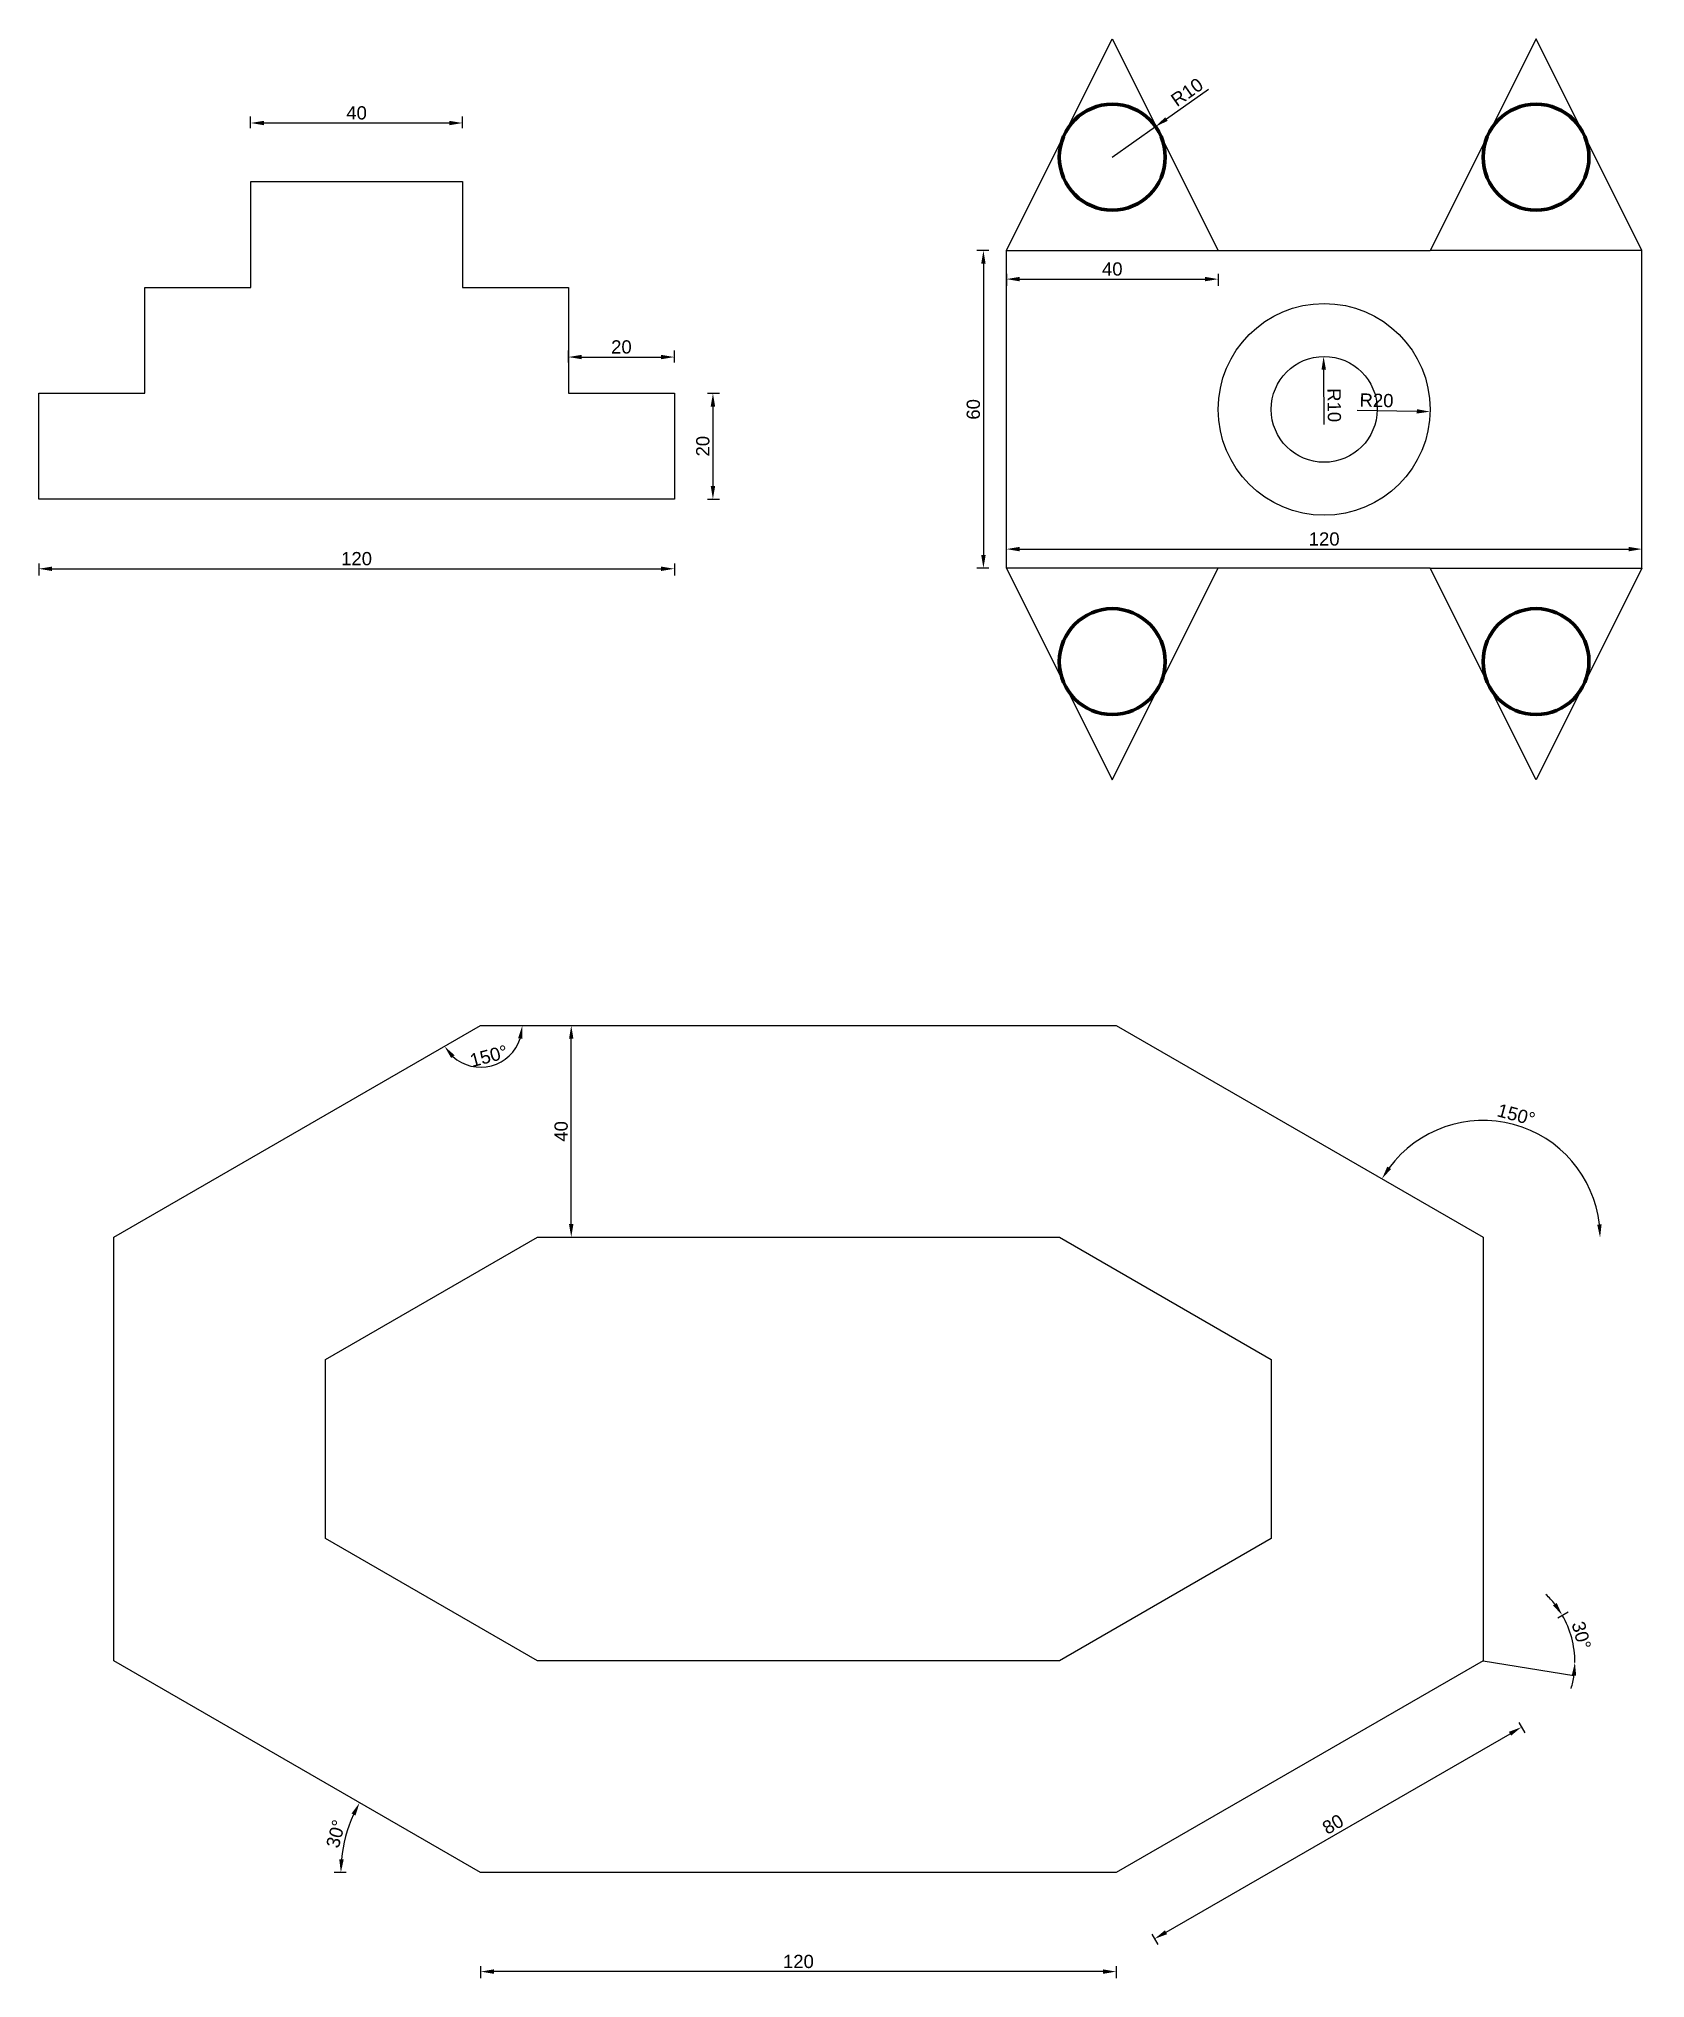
# Model space of a CAD drawing. Header units: inches. Extents: x 934 to 13503, y 40 to 6452.
# Drawn here: x 990 to 1293.3, y 536.9 to 903.3 of the extents above; entities that cross this region are included whole.
import ezdxf

# ---------------------------------------------------------------- set-up
doc = ezdxf.new("R2010")
doc.units = ezdxf.units.IN
doc.styles.get("Standard").update_dxf_attribs({"font": 'arial.ttf'})
doc.dimstyles.new('ISO-25', dxfattribs={"dimtxt": 2.5, "dimasz": 2.5, "dimexe": 1.25, "dimexo": 0.275, "dimtad": 1, "dimdsep": 46, "dimtxsty": 'Standard', "dimcen": 2.5, "dimclrd": 256, "dimadec": 0, "dimazin": 0, "dimtfac": 1, "dimtmove": 0, "dimatfit": 3, "dimfxl": 1, "dimfxlon": 1, "dimarcsym": 0})

msp = doc.modelspace()

# ---------------------------------------------------------------- blocks, each defined once
blk = doc.blocks.new('*D27')
at = {"color": 0, "lineweight": -2, "transparency": 16777216}
for p, q in [((1030.04, 886.35), (1030.04, 888.6)), ((1070.04, 886.35), (1070.04, 888.6))]:
    blk.add_line(p, q, dxfattribs=at)
at = {"lineweight": -2, "transparency": 16777216}
blk.add_line((1032.54, 887.35), (1067.54, 887.35), dxfattribs=at)
at = {"lineweight": 80, "transparency": 16777216}
for points in [[(1032.54, 887.76), (1032.54, 886.93), (1030.04, 887.35)], [(1067.54, 887.76), (1067.54, 886.93), (1070.04, 887.35)]]:
    blk.add_solid(points, dxfattribs=at)
at = {"layer": 'Defpoints', "color": 0, "lineweight": 80, "transparency": 16777216}
for p in [(1070.04, 887.35), (1030.04, 876.3), (1070.04, 876.3)]:
    blk.add_point(p, dxfattribs=at)
at = {"color": 0, "transparency": 16777216, "insert": (1050.04, 889.25), "char_height": 2.5, "attachment_point": 5}
blk.add_mtext('40', dxfattribs=at)
blk = doc.blocks.new('*D28')
at = {"color": 0, "lineweight": -2, "transparency": 16777216}
for p, q in [((990.04, 804.15), (990.04, 801.9)), ((1110.04, 804.15), (1110.04, 801.9))]:
    blk.add_line(p, q, dxfattribs=at)
at = {"lineweight": -2, "transparency": 16777216}
blk.add_line((992.54, 803.15), (1107.54, 803.15), dxfattribs=at)
at = {"lineweight": 80, "transparency": 16777216}
for points in [[(992.54, 803.56), (992.54, 802.73), (990.04, 803.15)], [(1107.54, 803.56), (1107.54, 802.73), (1110.04, 803.15)]]:
    blk.add_solid(points, dxfattribs=at)
at = {"layer": 'Defpoints', "color": 0, "lineweight": 80, "transparency": 16777216}
for p in [(990.04, 816.3), (1110.04, 816.3), (1110.04, 803.15)]:
    blk.add_point(p, dxfattribs=at)
at = {"color": 0, "transparency": 16777216, "insert": (1050.04, 805.05), "char_height": 2.5, "attachment_point": 5}
blk.add_mtext('120', dxfattribs=at)
blk = doc.blocks.new('*D29')
at = {"color": 0, "lineweight": -2, "transparency": 16777216}
for p, q in [((1090.04, 842.14), (1090.04, 844.39)), ((1110.04, 842.14), (1110.04, 844.39))]:
    blk.add_line(p, q, dxfattribs=at)
at = {"lineweight": -2, "transparency": 16777216}
blk.add_line((1092.54, 843.14), (1107.54, 843.14), dxfattribs=at)
at = {"lineweight": 80, "transparency": 16777216}
for points in [[(1092.54, 843.56), (1092.54, 842.73), (1090.04, 843.14)], [(1107.54, 843.56), (1107.54, 842.73), (1110.04, 843.14)]]:
    blk.add_solid(points, dxfattribs=at)
at = {"layer": 'Defpoints', "color": 0, "lineweight": 80, "transparency": 16777216}
for p in [(1110.04, 843.14), (1090.04, 836.3), (1110.04, 836.3)]:
    blk.add_point(p, dxfattribs=at)
at = {"color": 0, "transparency": 16777216, "insert": (1100.04, 845.04), "char_height": 2.5, "attachment_point": 5}
blk.add_mtext('20', dxfattribs=at)
blk = doc.blocks.new('*D30')
at = {"lineweight": -2, "transparency": 16777216}
blk.add_line((1232.75, 830.42), (1232.64, 840.76), dxfattribs=at)
at = {"lineweight": 80, "transparency": 16777216}
blk.add_solid([(1233.06, 840.76), (1232.22, 840.75), (1232.61, 843.25)], dxfattribs=at)
at = {"layer": 'Defpoints', "color": 0, "lineweight": 80, "transparency": 16777216}
for p in [(1232.61, 843.25), (1232.72, 833.26)]:
    blk.add_point(p, dxfattribs=at)
at = {"color": 0, "transparency": 16777216, "insert": (1234.61, 834.05), "char_height": 2.5, "attachment_point": 5, "rotation": 270.6075}
blk.add_mtext('R10', dxfattribs=at)
blk = doc.blocks.new('*D31')
at = {"lineweight": -2, "transparency": 16777216}
blk.add_line((1238.97, 833.12), (1250.22, 832.89), dxfattribs=at)
at = {"lineweight": 80, "transparency": 16777216}
blk.add_solid([(1250.22, 833.3), (1250.21, 832.47), (1252.72, 832.83)], dxfattribs=at)
at = {"layer": 'Defpoints', "color": 0, "lineweight": 80, "transparency": 16777216}
for p in [(1232.72, 833.26), (1252.72, 832.83)]:
    blk.add_point(p, dxfattribs=at)
at = {"color": 0, "transparency": 16777216, "insert": (1242.61, 834.95), "char_height": 2.5, "attachment_point": 5, "rotation": 358.7921}
blk.add_mtext('R20', dxfattribs=at)
blk = doc.blocks.new('*D32')
at = {"color": 0, "lineweight": -2, "transparency": 16777216}
for p, q in [((1169.39, 863.26), (1167.14, 863.26)), ((1169.39, 803.26), (1167.14, 803.26))]:
    blk.add_line(p, q, dxfattribs=at)
at = {"lineweight": -2, "transparency": 16777216}
blk.add_line((1168.39, 860.76), (1168.39, 805.76), dxfattribs=at)
at = {"lineweight": 80, "transparency": 16777216}
for points in [[(1167.97, 860.76), (1168.81, 860.76), (1168.39, 863.26)], [(1167.97, 805.76), (1168.81, 805.76), (1168.39, 803.26)]]:
    blk.add_solid(points, dxfattribs=at)
at = {"layer": 'Defpoints', "color": 0, "lineweight": 80, "transparency": 16777216}
for p in [(1172.72, 863.26), (1168.39, 803.26), (1172.72, 803.26)]:
    blk.add_point(p, dxfattribs=at)
at = {"color": 0, "transparency": 16777216, "insert": (1166.49, 833.26), "char_height": 2.5, "attachment_point": 5, "rotation": 90}
blk.add_mtext('60', dxfattribs=at)
blk = doc.blocks.new('*D33')
at = {"color": 0, "lineweight": -2, "transparency": 16777216}
for p, q in [((1172.72, 858.86), (1172.72, 856.61)), ((1212.72, 858.86), (1212.72, 856.61))]:
    blk.add_line(p, q, dxfattribs=at)
at = {"lineweight": -2, "transparency": 16777216}
blk.add_line((1175.22, 857.86), (1210.22, 857.86), dxfattribs=at)
at = {"lineweight": 80, "transparency": 16777216}
for points in [[(1175.22, 858.28), (1175.22, 857.45), (1172.72, 857.86)], [(1210.22, 858.28), (1210.22, 857.45), (1212.72, 857.86)]]:
    blk.add_solid(points, dxfattribs=at)
at = {"layer": 'Defpoints', "color": 0, "lineweight": 80, "transparency": 16777216}
for p in [(1172.72, 863.26), (1212.72, 863.26), (1212.72, 857.86)]:
    blk.add_point(p, dxfattribs=at)
at = {"color": 0, "transparency": 16777216, "insert": (1192.72, 859.76), "char_height": 2.5, "attachment_point": 5}
blk.add_mtext('40', dxfattribs=at)
blk = doc.blocks.new('*D34')
at = {"color": 0, "lineweight": -2, "transparency": 16777216}
for p, q in [((1172.72, 805.86), (1172.72, 808.11)), ((1292.72, 805.86), (1292.72, 808.11))]:
    blk.add_line(p, q, dxfattribs=at)
at = {"lineweight": -2, "transparency": 16777216}
blk.add_line((1175.22, 806.86), (1290.22, 806.86), dxfattribs=at)
at = {"lineweight": 80, "transparency": 16777216}
for points in [[(1175.22, 807.28), (1175.22, 806.45), (1172.72, 806.86)], [(1290.22, 807.28), (1290.22, 806.45), (1292.72, 806.86)]]:
    blk.add_solid(points, dxfattribs=at)
at = {"layer": 'Defpoints', "color": 0, "lineweight": 80, "transparency": 16777216}
for p in [(1292.72, 806.86), (1172.72, 803.26), (1292.72, 803.26)]:
    blk.add_point(p, dxfattribs=at)
at = {"color": 0, "transparency": 16777216, "insert": (1232.72, 808.76), "char_height": 2.5, "attachment_point": 5}
blk.add_mtext('120', dxfattribs=at)
blk = doc.blocks.new('*D35')
at = {"lineweight": -2, "transparency": 16777216}
blk.add_arc((1262.74, 676.88), 22.07, 6.2979, 143.5068, dxfattribs=at)
at = {"lineweight": 80, "transparency": 16777216}
for points in [[(1245.35, 689.78), (1244.65, 690.24), (1243.63, 687.92)], [(1285.1, 679.32), (1284.27, 679.28), (1284.81, 676.81)]]:
    blk.add_solid(points, dxfattribs=at)
at = {"layer": 'Defpoints', "color": 0, "lineweight": 80, "transparency": 16777216}
for p in [(1193.46, 716.88), (1276.97, 693.76), (1262.74, 676.88), (1262.74, 676.88), (1293.33, 676.78)]:
    blk.add_point(p, dxfattribs=at)
at = {"color": 0, "transparency": 16777216, "insert": (1268.99, 700.03), "char_height": 2.5, "attachment_point": 5, "rotation": 344.9024}
blk.add_mtext('150°', dxfattribs=at)
blk = doc.blocks.new('*D36')
at = {"color": 0, "lineweight": -2, "transparency": 16777216}
for p, q in [((1073.46, 539.18), (1073.46, 536.93)), ((1193.46, 539.18), (1193.46, 536.93))]:
    blk.add_line(p, q, dxfattribs=at)
at = {"lineweight": -2, "transparency": 16777216}
blk.add_line((1190.96, 538.18), (1075.96, 538.18), dxfattribs=at)
at = {"lineweight": 80, "transparency": 16777216}
for points in [[(1075.96, 538.6), (1075.96, 537.76), (1073.46, 538.18)], [(1190.96, 538.6), (1190.96, 537.76), (1193.46, 538.18)]]:
    blk.add_solid(points, dxfattribs=at)
at = {"layer": 'Defpoints', "color": 0, "lineweight": 80, "transparency": 16777216}
for p in [(1073.46, 556.88), (1193.46, 556.88), (1073.46, 538.18)]:
    blk.add_point(p, dxfattribs=at)
at = {"color": 0, "transparency": 16777216, "insert": (1133.46, 540.08), "char_height": 2.5, "attachment_point": 5}
blk.add_mtext('120', dxfattribs=at)
blk = doc.blocks.new('*D37')
at = {"color": 0, "lineweight": -2, "transparency": 16777216}
for p, q in [((1089.57, 716.88), (1091.82, 716.88)), ((1089.57, 676.88), (1091.82, 676.88))]:
    blk.add_line(p, q, dxfattribs=at)
at = {"lineweight": -2, "transparency": 16777216}
blk.add_line((1090.57, 679.38), (1090.57, 714.38), dxfattribs=at)
at = {"lineweight": 80, "transparency": 16777216}
for points in [[(1090.15, 714.38), (1090.98, 714.38), (1090.57, 716.88)], [(1090.15, 679.38), (1090.98, 679.38), (1090.57, 676.88)]]:
    blk.add_solid(points, dxfattribs=at)
at = {"layer": 'Defpoints', "color": 0, "lineweight": 80, "transparency": 16777216}
for p in [(1084.18, 716.88), (1090.57, 716.88), (1084.18, 676.88)]:
    blk.add_point(p, dxfattribs=at)
at = {"color": 0, "transparency": 16777216, "insert": (1088.67, 696.88), "char_height": 2.5, "attachment_point": 5, "rotation": 90}
blk.add_mtext('40', dxfattribs=at)
blk = doc.blocks.new('*D38')
at = {"lineweight": -2, "transparency": 16777216}
blk.add_line((1202.86, 545.61), (1267.81, 583.11), dxfattribs=at)
at = {"color": 0, "lineweight": -2, "transparency": 16777216}
for p, q in [((1269.47, 585.23), (1270.6, 583.28)), ((1200.19, 545.23), (1201.32, 543.28))]:
    blk.add_line(p, q, dxfattribs=at)
at = {"lineweight": 80, "transparency": 16777216}
for points in [[(1267.6, 583.47), (1268.02, 582.75), (1269.97, 584.36)], [(1202.65, 545.97), (1203.06, 545.25), (1200.69, 544.36)]]:
    blk.add_solid(points, dxfattribs=at)
at = {"layer": 'Defpoints', "color": 0, "lineweight": 80, "transparency": 16777216}
for p in [(1262.74, 596.88), (1269.97, 584.36), (1193.46, 556.88)]:
    blk.add_point(p, dxfattribs=at)
at = {"color": 0, "transparency": 16777216, "insert": (1234.38, 566.01), "char_height": 2.5, "attachment_point": 5, "rotation": 30}
blk.add_mtext('80', dxfattribs=at)
blk = doc.blocks.new('*D39')
at = {"color": 0, "lineweight": -2, "transparency": 16777216}
blk.add_line((1276.81, 605), (1278.76, 606.13), dxfattribs=at)
at = {"lineweight": -2, "transparency": 16777216}
for start, end in [(38.0406, 46.0813), (0, 30), (343.9187, 351.9594)]:
    blk.add_arc((1262.23, 596.59), 17.83, start, end, dxfattribs=at)
at = {"lineweight": 80, "transparency": 16777216}
for points in [[(1276.62, 607.81), (1275.93, 607.34), (1277.67, 605.5)], [(1279.47, 594.12), (1280.3, 594.06), (1280.06, 596.59)]]:
    blk.add_solid(points, dxfattribs=at)
at = {"layer": 'Defpoints', "color": 0, "lineweight": 80, "transparency": 16777216}
for p in [(1279.79, 599.68), (1262.44, 596.59), (1262.74, 596.88), (1291.94, 596.59), (1193.46, 556.88)]:
    blk.add_point(p, dxfattribs=at)
at = {"color": 0, "transparency": 16777216, "insert": (1281.29, 601.69), "char_height": 2.5, "attachment_point": 5, "rotation": 285}
blk.add_mtext('30°', dxfattribs=at)
blk = doc.blocks.new('*D40')
at = {"color": 0, "lineweight": -2, "transparency": 16777216}
blk.add_line((1048.07, 556.88), (1045.82, 556.88), dxfattribs=at)
at = {"lineweight": -2, "transparency": 16777216}
blk.add_arc((1073.46, 556.88), 26.39, 155.4298, 174.5702, dxfattribs=at)
at = {"lineweight": 80, "transparency": 16777216}
for points in [[(1049.09, 568.05), (1049.83, 567.66), (1050.61, 570.08)], [(1047.61, 559.36), (1046.77, 559.4), (1047.07, 556.88)]]:
    blk.add_solid(points, dxfattribs=at)
at = {"layer": 'Defpoints', "color": 0, "lineweight": 80, "transparency": 16777216}
for p in [(1004.18, 596.88), (1048.66, 565.91), (1053.27, 556.88), (1073.46, 556.88), (1073.46, 556.88)]:
    blk.add_point(p, dxfattribs=at)
at = {"color": 0, "transparency": 16777216, "insert": (1046.13, 564.2), "char_height": 2.5, "attachment_point": 5, "rotation": 75}
blk.add_mtext('30°', dxfattribs=at)
blk = doc.blocks.new('*D41')
at = {"lineweight": -2, "transparency": 16777216}
blk.add_arc((1073.46, 716.88), 7.87, 228.2713, 341.7287, dxfattribs=at)
at = {"lineweight": 80, "transparency": 16777216}
for points in [[(1080.53, 714.48), (1081.35, 714.35), (1081.33, 716.88)], [(1067.9, 710.74), (1068.54, 711.27), (1066.64, 712.94)]]:
    blk.add_solid(points, dxfattribs=at)
at = {"layer": 'Defpoints', "color": 0, "lineweight": 80, "transparency": 16777216}
for p in [(1073.46, 716.88), (1073.46, 716.88), (1193.46, 716.88), (1072.09, 709.13), (1004.18, 676.88)]:
    blk.add_point(p, dxfattribs=at)
at = {"color": 0, "transparency": 16777216, "insert": (1075.01, 711.11), "char_height": 2.5, "attachment_point": 5, "rotation": 15}
blk.add_mtext('150°', dxfattribs=at)
blk = doc.blocks.new('*D173')
at = {"lineweight": -2, "transparency": 16777216}
for p, q in [((1210.88, 893.7), (1202.94, 888.1)), ((1192.72, 880.89), (1200.89, 886.66))]:
    blk.add_line(p, q, dxfattribs=at)
at = {"lineweight": 80, "transparency": 16777216}
blk.add_solid([(1202.7, 888.44), (1203.18, 887.76), (1200.89, 886.66)], dxfattribs=at)
at = {"layer": 'Defpoints', "color": 0, "lineweight": 80, "transparency": 16777216}
for p in [(1200.89, 886.66), (1192.72, 880.89)]:
    blk.add_point(p, dxfattribs=at)
at = {"color": 0, "lineweight": 80, "transparency": 16777216, "insert": (1206.83, 893.17), "char_height": 2.5, "attachment_point": 5, "rotation": 35.186}
blk.add_mtext('R10', dxfattribs=at)
blk = doc.blocks.new('*D174')
at = {"color": 0, "lineweight": -2, "transparency": 16777216}
for p, q in [((1116.32, 836.3), (1118.57, 836.3)), ((1116.32, 816.3), (1118.57, 816.3))]:
    blk.add_line(p, q, dxfattribs=at)
at = {"lineweight": -2, "transparency": 16777216}
blk.add_line((1117.32, 833.8), (1117.32, 818.8), dxfattribs=at)
at = {"lineweight": 80, "transparency": 16777216}
for points in [[(1116.9, 833.8), (1117.74, 833.8), (1117.32, 836.3)], [(1116.9, 818.8), (1117.74, 818.8), (1117.32, 816.3)]]:
    blk.add_solid(points, dxfattribs=at)
at = {"layer": 'Defpoints', "color": 0, "lineweight": 80, "transparency": 16777216}
for p in [(1110.04, 836.3), (1110.04, 816.3), (1117.32, 816.3)]:
    blk.add_point(p, dxfattribs=at)
at = {"color": 0, "lineweight": 80, "transparency": 16777216, "insert": (1115.42, 826.3), "char_height": 2.5, "attachment_point": 5, "rotation": 90}
blk.add_mtext('20', dxfattribs=at)

# ---------------------------------------------------------------- dimensions: what is measured, and where the dimension line sits
at = {"lineweight": 80}
dim = msp.add_radius_dim(center=(1192.72, 880.895), mpoint=(1200.893, 886.657), dimstyle='ISO-25', dxfattribs=at)
dim.commit()
dim.dimension.update_dxf_attribs({"geometry": '*D173', "text_midpoint": (1206.832, 893.171)})
for base, p1, p2, picture, middle in [((1070.045, 887.346), (1030.045, 876.295), (1070.045, 876.295), '*D27', (1050.045, 889.248)), ((1212.72, 857.862), (1172.72, 863.255), (1212.72, 863.255), '*D33', (1192.72, 859.764)), ((1110.045, 843.142), (1090.045, 836.295), (1110.045, 836.295), '*D29', (1100.045, 845.044)), ((1110.045, 803.148), (990.045, 816.295), (1110.045, 816.295), '*D28', (1050.045, 805.05)), ((1292.72, 806.862), (1172.72, 803.255), (1292.72, 803.255), '*D34', (1232.72, 808.764)), ((1073.461, 538.18), (1193.461, 556.881), (1073.461, 556.881), '*D36', (1133.461, 540.082))]:
    dim = msp.add_linear_dim(base=base, p1=p1, p2=p2, dimstyle='ISO-25')
    dim.commit()
    dim.dimension.update_dxf_attribs({"geometry": picture, "text_midpoint": middle})
for base, p1, p2, picture, middle in [((1168.39, 803.255), (1172.72, 863.255), (1172.72, 803.255), '*D32', (1166.489, 833.255)), ((1090.568, 716.881), (1084.179, 676.881), (1084.179, 716.881), '*D37', (1088.667, 696.881))]:
    dim = msp.add_linear_dim(base=base, p1=p1, p2=p2, angle=90, dimstyle='ISO-25')
    dim.commit()
    dim.dimension.update_dxf_attribs({"geometry": picture, "text_midpoint": middle})
for mpoint, picture, middle in [((1232.614, 843.255), '*D30', (1232.712, 834.026)), ((1252.715, 832.834), '*D31', (1242.574, 833.048))]:
    dim = msp.add_radius_dim(center=(1232.72, 833.255), mpoint=mpoint, dimstyle='ISO-25')
    dim.commit()
    dim.dimension.update_dxf_attribs({"geometry": picture, "text_midpoint": middle, "dimtype": 164})
dim = msp.add_linear_dim(base=(1117.319, 816.295), p1=(1110.045, 836.295), p2=(1110.045, 816.295), angle=90, dimstyle='ISO-25', dxfattribs=at)
dim.commit()
dim.dimension.update_dxf_attribs({"geometry": '*D174', "text_midpoint": (1115.418, 826.295)})
for base, line1, line2, picture, middle in [((1072.094, 709.128), ((1004.179, 676.881), (1073.461, 716.881)), ((1073.461, 716.881), (1193.461, 716.881)), '*D41', (1075.006, 711.113)), ((1276.969, 693.757), ((1262.743, 676.881), (1293.331, 676.777)), ((1193.461, 716.881), (1262.743, 676.881)), '*D35', (1268.987, 700.027)), ((1279.793, 599.684), ((1262.442, 596.588), (1291.939, 596.588)), ((1262.743, 596.881), (1193.461, 556.881)), '*D39', (1281.294, 601.695)), ((1048.662, 565.907), ((1073.461, 556.881), (1053.27, 556.881)), ((1073.461, 556.881), (1004.179, 596.881)), '*D40', (1046.132, 564.204))]:
    dim = msp.add_angular_dim_2l(base=base, line1=line1, line2=line2, dimstyle='ISO-25')
    dim.commit()
    dim.dimension.update_dxf_attribs({"geometry": picture, "text_midpoint": middle})
dim = msp.add_aligned_dim(p1=(1193.461, 556.881), p2=(1262.743, 596.881), distance=-14.459, dimstyle='ISO-25')
dim.commit()
dim.dimension.update_dxf_attribs({"geometry": '*D38', "text_midpoint": (1234.381, 566.006)})

# ---------------------------------------------------------------- linework, layer by layer
for p, q in [((1172.72, 863.255), (1192.72, 903.255)), ((1192.72, 903.255), (1212.72, 863.255)), ((1272.72, 903.255), (1252.72, 863.255)), ((1292.72, 863.255), (1272.72, 903.255)), ((1030.045, 876.295), (1070.045, 876.295)), ((1030.045, 856.295), (1030.045, 876.295)), ((1070.045, 876.295), (1070.045, 856.295)), ((1172.72, 803.255), (1172.72, 863.255)), ((1212.72, 863.255), (1252.72, 863.255)), ((1292.72, 863.255), (1252.72, 863.255)), ((1292.72, 803.255), (1292.72, 863.255)), ((1010.045, 836.295), (1010.045, 856.295)), ((1010.045, 856.295), (1030.045, 856.295)), ((1070.045, 856.295), (1090.045, 856.295)), ((1090.045, 856.295), (1090.045, 836.295)), ((990.045, 816.295), (990.045, 836.295)), ((990.045, 836.295), (1010.045, 836.295)), ((1090.045, 836.295), (1110.045, 836.295)), ((1110.045, 836.295), (1110.045, 816.295)), ((1110.045, 816.295), (990.045, 816.295)), ((1212.72, 803.255), (1172.72, 803.255)), ((1172.72, 803.255), (1192.72, 763.255)), ((1192.72, 763.255), (1212.72, 803.255)), ((1252.72, 803.255), (1212.72, 803.255)), ((1252.72, 803.255), (1292.72, 803.255)), ((1272.72, 763.255), (1252.72, 803.255)), ((1292.72, 803.255), (1272.72, 763.255)), ((1262.743, 596.881), (1279.888, 594.094))]:
    msp.add_line(p, q)
msp.add_lwpolyline([(1172.72, 863.255), (1192.72, 863.255), (1212.72, 863.255)])
for points in [[(1193.461, 716.881), (1262.743, 676.881), (1262.743, 596.881), (1193.461, 556.881), (1073.461, 556.881), (1004.179, 596.881), (1004.179, 676.881), (1073.461, 716.881)], [(1182.743, 676.881), (1222.743, 653.787), (1222.743, 619.975), (1182.743, 596.881), (1084.179, 596.881), (1044.179, 619.975), (1044.179, 653.787), (1084.179, 676.881)]]:
    msp.add_lwpolyline(points, close=True)
at = {"lineweight": 80}
for centre in [(1192.72, 880.895), (1272.72, 880.895), (1192.72, 785.616), (1272.72, 785.616)]:
    msp.add_circle(centre, 10, dxfattribs=at)
for radius in [20, 10]:
    msp.add_circle((1232.72, 833.255), radius)

msp.set_redraw_order([(e.dxf.handle, doc.entitydb.next_handle()) for e in msp.query("TEXT MTEXT ATTDEF DIMENSION ARC_DIMENSION")])  # texts and dimensions are drawn at this point

doc.saveas('drawing.dxf')
